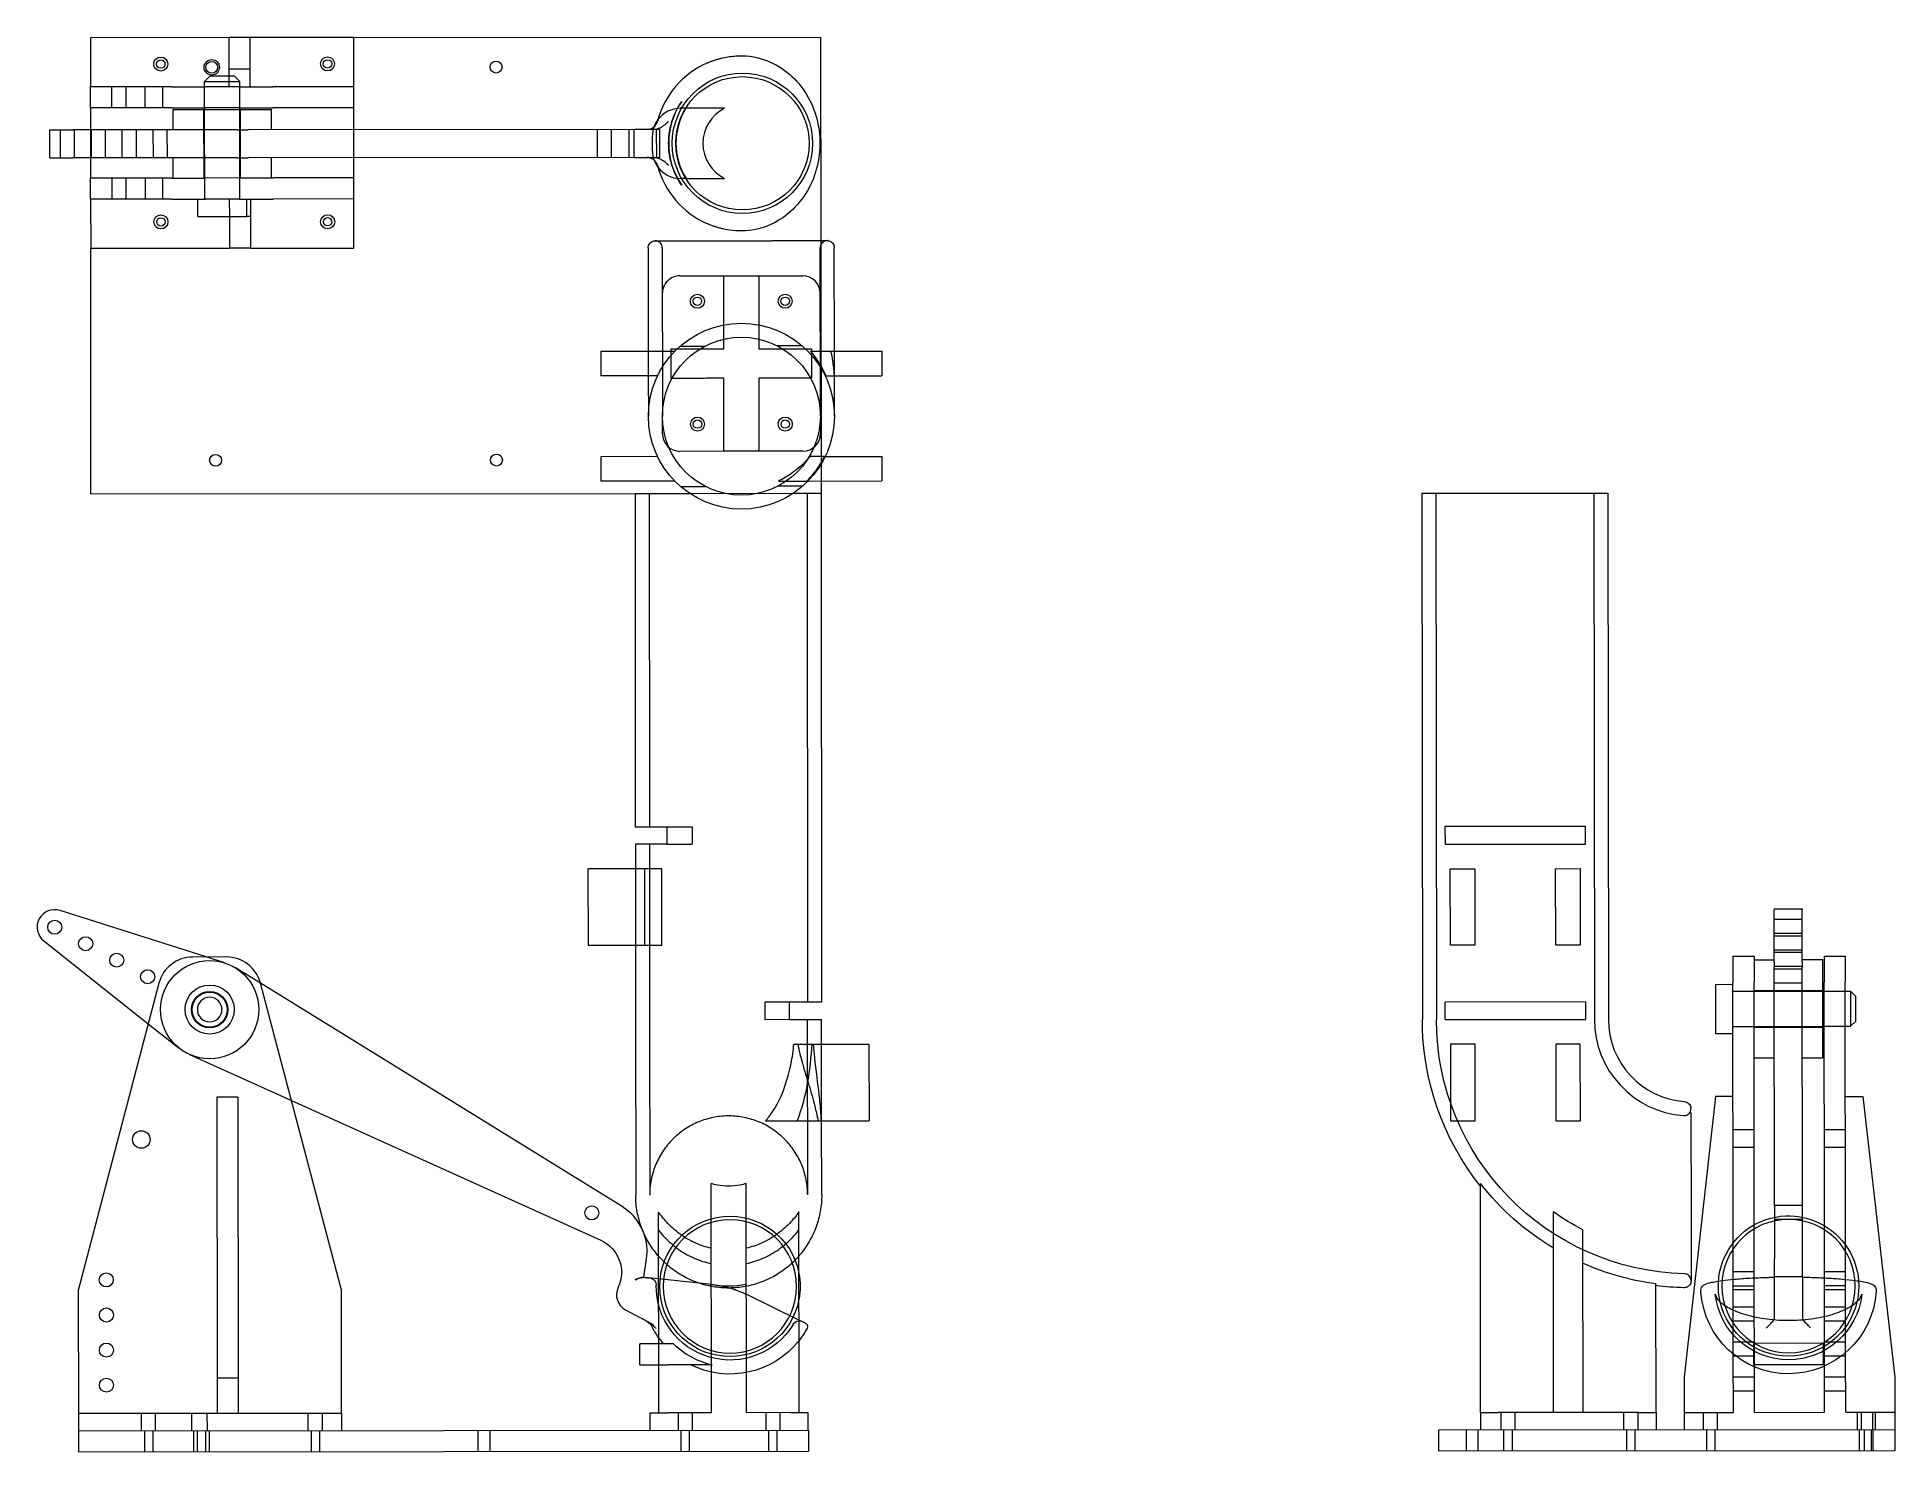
# Model space of a CAD drawing. Header units: millimetres. Extents: x -284.4 to -257.9, y -11.2 to 8.9.
import ezdxf

# ---------------------------------------------------------------- set-up
doc = ezdxf.new("R2010")
doc.units = ezdxf.units.MM

msp = doc.modelspace()

# ---------------------------------------------------------------- linework, layer by layer
at = {"color": 0, "linetype": 'Continuous', "lineweight": 0}
for p, q in [((-281.632, 8.929, 107.51), (-283.607, 8.927, 107.51)), ((-283.607, 8.927, 107.51), (-283.606, 8.227, 107.51)), ((-281.332, 8.929, 107.51), (-281.632, 8.929, 107.51)), ((-281.631, 8.479, 107.51), (-281.632, 8.929, 107.51)), ((-279.857, 8.93, 107.51), (-281.332, 8.929, 107.51)), ((-281.331, 8.479, 107.51), (-281.332, 8.929, 107.51)), ((-279.857, 8.93, 107.51), (-273.207, 8.936, 107.51)), ((-279.856, 8.23, 107.51), (-279.857, 8.93, 107.51)), ((-273.207, 8.936, 107.51), (-273.204, 6.036, 107.51)), ((-281.331, 8.479, 107.51), (-281.631, 8.479, 107.51)), ((-281.631, 8.379, 107.51), (-281.631, 8.479, 107.51)), ((-281.331, 8.229, 107.51), (-281.331, 8.479, 107.51)), ((-282.454, 8.228, 107.51), (-283.606, 8.227, 107.51)), ((-283.606, 7.927, 107.51), (-283.606, 8.227, 107.51)), ((-283.306, 8.227, 107.51), (-283.306, 7.927, 107.51)), ((-283.106, 8.228, 107.51), (-283.106, 7.928, 107.51)), ((-282.831, 8.228, 107.51), (-282.831, 7.928, 107.51)), ((-282.581, 8.228, 107.51), (-282.581, 7.928, 107.51)), ((-282.454, 8.228, 107.51), (-281.97, 8.229, 107.51)), ((-281.906, 8.379, 107.51), (-281.981, 8.304, 107.51)), ((-281.981, 8.304, 107.51), (-281.512, 8.304, 107.51)), ((-281.981, 8.229, 107.51), (-281.981, 8.304, 107.51)), ((-281.981, 7.929, 107.51), (-281.981, 8.229, 107.51)), ((-281.981, 7.929, 107.51), (-281.981, 8.229, 107.51)), ((-281.491, 8.229, 107.51), (-281.97, 8.229, 107.51)), ((-281.578, 8.379, 107.51), (-281.906, 8.379, 107.51)), ((-281.631, 8.229, 107.51), (-281.631, 8.379, 107.51)), ((-281.556, 8.379, 107.51), (-281.578, 8.379, 107.51)), ((-281.556, 8.379, 107.51), (-281.481, 8.304, 107.51)), ((-281.512, 8.304, 107.51), (-281.481, 8.304, 107.51)), ((-281.491, 8.229, 107.51), (-281.008, 8.229, 107.51)), ((-281.481, 8.229, 107.51), (-281.481, 8.304, 107.51)), ((-281.481, 7.929, 107.51), (-281.481, 8.229, 107.51)), ((-281.481, 7.929, 107.51), (-281.481, 8.229, 107.51)), ((-279.856, 8.23, 107.51), (-281.008, 8.229, 107.51)), ((-279.856, 7.93, 107.51), (-279.856, 8.23, 107.51)), ((-282.454, 7.928, 107.51), (-283.606, 7.927, 107.51)), ((-283.606, 7.927, 107.51), (-283.605, 7.615, 107.51)), ((-282.454, 7.928, 107.51), (-281.97, 7.929, 107.51)), ((-282.431, 7.903, 107.51), (-281.031, 7.904, 107.51)), ((-282.43, 7.616, 107.51), (-282.431, 7.903, 107.51)), ((-281.99, 6.928, 107.51), (-281.991, 7.903, 107.51)), ((-281.981, 7.903, 107.51), (-281.981, 7.929, 107.51)), ((-281.98, 6.629, 107.51), (-281.981, 7.903, 107.51)), ((-281.491, 7.929, 107.51), (-281.97, 7.929, 107.51)), ((-281.491, 7.929, 107.51), (-281.008, 7.929, 107.51)), ((-281.481, 7.904, 107.51), (-281.481, 7.929, 107.51)), ((-281.48, 6.629, 107.51), (-281.481, 7.904, 107.51)), ((-281.47, 6.929, 107.51), (-281.471, 7.904, 107.51)), ((-281.03, 7.617, 107.51), (-281.031, 7.904, 107.51)), ((-279.856, 7.93, 107.51), (-281.008, 7.929, 107.51)), ((-279.855, 7.618, 107.51), (-279.856, 7.93, 107.51)), ((-275.126, 7.922, 107.51), (-275.206, 7.922, 107.51)), ((-274.579, 7.922, 107.51), (-275.126, 7.922, 107.51)), ((-284.186, 7.614, 107.51), (-283.86, 7.614, 107.51)), ((-284.186, 7.214, 107.51), (-284.186, 7.614, 107.51)), ((-284.036, 7.214, 107.51), (-284.036, 7.614, 107.51)), ((-281.518, 7.616, 107.51), (-283.86, 7.614, 107.51)), ((-283.836, 7.214, 107.51), (-283.836, 7.614, 107.51)), ((-283.605, 7.615, 107.51), (-283.605, 7.215, 107.51)), ((-283.595, 7.215, 107.51), (-283.595, 7.615, 107.51)), ((-283.395, 7.215, 107.51), (-283.395, 7.615, 107.51)), ((-283.154, 7.215, 107.51), (-283.154, 7.615, 107.51)), ((-282.954, 7.215, 107.51), (-282.954, 7.615, 107.51)), ((-282.712, 7.215, 107.51), (-282.713, 7.615, 107.51)), ((-282.512, 7.216, 107.51), (-282.513, 7.616, 107.51)), ((-281.518, 7.616, 107.51), (-281.362, 7.617, 107.51)), ((-275.858, 7.621, 107.51), (-281.362, 7.617, 107.51)), ((-279.855, 7.218, 107.51), (-279.855, 7.618, 107.51)), ((-276.389, 7.621, 107.51), (-276.389, 7.221, 107.51)), ((-276.189, 7.621, 107.51), (-276.189, 7.221, 107.51)), ((-275.939, 7.621, 107.51), (-275.939, 7.221, 107.51)), ((-275.868, 7.621, 107.51), (-275.867, 7.221, 107.51)), ((-275.502, 7.622, 107.51), (-275.858, 7.621, 107.51)), ((-275.605, 7.522, 107.51), (-275.605, 7.322, 107.51)), ((-275.548, 7.614, 107.51), (-275.547, 7.23, 107.51)), ((-275.502, 7.622, 107.51), (-275.502, 7.222, 107.51)), ((-284.186, 7.214, 107.51), (-283.86, 7.214, 107.51)), ((-281.517, 7.216, 107.51), (-283.86, 7.214, 107.51)), ((-283.605, 7.215, 107.51), (-283.605, 6.927, 107.51)), ((-282.43, 6.928, 107.51), (-282.43, 7.216, 107.51)), ((-281.517, 7.216, 107.51), (-281.362, 7.217, 107.51)), ((-275.857, 7.221, 107.51), (-281.362, 7.217, 107.51)), ((-281.03, 6.929, 107.51), (-281.03, 7.217, 107.51)), ((-279.855, 6.93, 107.51), (-279.855, 7.218, 107.51)), ((-275.857, 7.221, 107.51), (-275.502, 7.222, 107.51)), ((-282.453, 6.928, 107.51), (-283.605, 6.927, 107.51)), ((-283.605, 6.627, 107.51), (-283.605, 6.927, 107.51)), ((-283.305, 6.927, 107.51), (-283.305, 6.627, 107.51)), ((-283.105, 6.928, 107.51), (-283.105, 6.628, 107.51)), ((-282.83, 6.928, 107.51), (-282.83, 6.628, 107.51)), ((-282.58, 6.928, 107.51), (-282.58, 6.628, 107.51)), ((-282.453, 6.928, 107.51), (-281.969, 6.928, 107.51)), ((-281.98, 6.629, 107.51), (-281.98, 6.928, 107.51)), ((-281.49, 6.929, 107.51), (-281.969, 6.928, 107.51)), ((-281.49, 6.929, 107.51), (-281.007, 6.929, 107.51)), ((-281.48, 6.629, 107.51), (-281.48, 6.929, 107.51)), ((-279.855, 6.93, 107.51), (-281.007, 6.929, 107.51)), ((-279.855, 6.63, 107.51), (-279.855, 6.93, 107.51)), ((-275.125, 6.922, 107.51), (-275.205, 6.922, 107.51)), ((-275.125, 6.922, 107.51), (-274.578, 6.922, 107.51)), ((-282.453, 6.628, 107.51), (-283.605, 6.627, 107.51)), ((-283.605, 6.627, 107.51), (-283.604, 5.927, 107.51)), ((-282.453, 6.628, 107.51), (-281.969, 6.629, 107.51)), ((-282.079, 6.378, 107.51), (-282.08, 6.628, 107.51)), ((-281.49, 6.629, 107.51), (-281.969, 6.629, 107.51)), ((-281.63, 6.629, 107.51), (-281.629, 6.379, 107.51)), ((-281.49, 6.629, 107.51), (-281.006, 6.629, 107.51)), ((-281.379, 6.379, 107.51), (-281.38, 6.629, 107.51)), ((-281.33, 6.629, 107.51), (-281.329, 6.379, 107.51)), ((-279.855, 6.63, 107.51), (-281.006, 6.629, 107.51)), ((-279.854, 5.93, 107.51), (-279.855, 6.63, 107.51)), ((-282.079, 6.378, 107.51), (-281.423, 6.379, 107.51)), ((-281.629, 6.379, 107.51), (-281.629, 5.929, 107.51)), ((-281.423, 6.379, 107.51), (-281.379, 6.379, 107.51)), ((-281.329, 6.379, 107.51), (-281.379, 6.379, 107.51)), ((-281.329, 6.379, 107.51), (-281.329, 5.929, 107.51)), ((-283.604, 5.927, 107.51), (-281.629, 5.929, 107.51)), ((-283.601, 2.427, 107.51), (-283.604, 5.927, 107.51)), ((-281.329, 5.929, 107.51), (-281.629, 5.929, 107.51)), ((-281.329, 5.929, 107.51), (-279.854, 5.93, 107.51)), ((-275.663, 5.934, 107.51), (-275.662, 4.459, 107.51)), ((-275.463, 5.934, 107.51), (-275.461, 3.534, 107.51)), ((-273.211, 3.536, 107.51), (-273.213, 5.936, 107.51)), ((-273.204, 6.036, 107.51), (-273.204, 5.939, 107.51)), ((-273.204, 5.939, 107.51), (-273.204, 5.939, 107.51)), ((-273.204, 5.939, 107.51), (-273.201, 2.611, 107.51)), ((-273.012, 4.461, 107.51), (-273.013, 5.936, 107.51)), ((-275.213, 5.534, 107.51), (-274.588, 5.535, 107.51)), ((-274.587, 4.495, 107.51), (-274.588, 5.535, 107.51)), ((-274.588, 5.535, 107.51), (-274.088, 5.535, 107.51)), ((-274.088, 5.535, 107.51), (-273.463, 5.536, 107.51)), ((-274.088, 5.535, 107.51), (-274.087, 4.496, 107.51)), ((-275.206, 4.534, 107.51), (-274.853, 4.535, 107.51)), ((-273.468, 4.536, 107.51), (-273.822, 4.536, 107.51)), ((-275.286, 4.459, 107.51), (-276.337, 4.458, 107.51)), ((-276.337, 4.458, 107.51), (-276.337, 4.108, 107.51)), ((-275.662, 4.459, 107.51), (-275.662, 4.109, 107.51)), ((-275.337, 4.074, 107.51), (-275.337, 4.495, 107.51)), ((-273.352, 4.461, 107.51), (-272.337, 4.462, 107.51)), ((-273.337, 4.496, 107.51), (-273.337, 4.076, 107.51)), ((-273.012, 4.111, 107.51), (-273.012, 4.461, 107.51)), ((-272.337, 4.462, 107.51), (-272.337, 4.112, 107.51)), ((-275.531, 4.109, 107.51), (-276.337, 4.108, 107.51)), ((-275.662, 4.109, 107.51), (-275.661, 3.534, 107.51)), ((-274.586, 3.035, 107.51), (-274.587, 4.075, 107.51)), ((-274.087, 4.075, 107.51), (-274.086, 3.035, 107.51)), ((-273.128, 4.111, 107.51), (-272.337, 4.112, 107.51)), ((-273.011, 3.536, 107.51), (-273.012, 4.111, 107.51)), ((-275.461, 3.284, 107.51), (-275.461, 3.534, 107.51)), ((-273.211, 3.536, 107.51), (-273.211, 3.286, 107.51)), ((-275.53, 2.959, 107.51), (-276.336, 2.958, 107.51)), ((-276.336, 2.958, 107.51), (-276.336, 2.608, 107.51)), ((-274.586, 3.035, 107.51), (-275.211, 3.034, 107.51)), ((-273.461, 3.036, 107.51), (-274.086, 3.035, 107.51)), ((-273.152, 2.961, 107.51), (-273.142, 2.961, 107.51)), ((-273.142, 2.961, 107.51), (-272.336, 2.962, 107.51)), ((-272.336, 2.962, 107.51), (-272.336, 2.612, 107.51)), ((-283.601, 2.427, 107.51), (-275.074, 2.435, 107.51)), ((-275.284, 2.609, 107.51), (-276.336, 2.608, 107.51)), ((-275.205, 2.534, 107.51), (-274.851, 2.535, 107.51)), ((-275.074, 2.435, 107.51), (-273.597, 2.436, 107.51)), ((-273.466, 2.536, 107.51), (-273.82, 2.536, 107.51)), ((-273.597, 2.436, 107.51), (-273.201, 2.436, 107.51)), ((-273.405, 2.611, 107.51), (-273.387, 2.611, 107.51)), ((-273.387, 2.611, 107.51), (-272.336, 2.612, 107.51)), ((-273.201, 2.611, 107.51), (-273.201, 2.436, 107.51))]:
    msp.add_line(p, q, dxfattribs=at)
at = {"color": 0, "linetype": 'Continuous', "lineweight": 0, "extrusion": (-0.000872665, 1, -2.22045e-16)}
for p, q in [((-275.851, 2.434), (-273.201, 2.436)), ((-275.851, 2.434), (-275.847, -2.316)), ((-275.651, 2.434), (-275.647, -2.316)), ((-273.401, 2.436), (-273.395, -4.814)), ((-273.201, 2.436), (-273.195, -4.814)), ((-264.644, 2.436), (-261.994, 2.438)), ((-264.644, 2.436), (-264.637, -5.064)), ((-264.444, 2.436), (-264.437, -5.064)), ((-262.194, 2.438), (-262.187, -5.062)), ((-261.994, 2.438), (-261.987, -5.062)), ((-275.847, -2.316), (-275.391, -2.316)), ((-275.391, -2.316), (-275.037, -2.315)), ((-275.391, -2.566), (-275.391, -2.316)), ((-275.037, -2.315), (-275.037, -2.565)), ((-262.315, -2.312), (-264.315, -2.314)), ((-264.315, -2.314), (-264.314, -2.564)), ((-262.314, -2.562), (-262.315, -2.312)), ((-275.391, -2.566), (-275.846, -2.566)), ((-275.846, -2.566), (-275.846, -2.916)), ((-275.646, -2.566), (-275.644, -5.066)), ((-275.391, -2.566), (-275.037, -2.565)), ((-264.314, -2.564), (-262.314, -2.562)), ((-275.47, -2.916), (-276.521, -2.917)), ((-276.521, -2.917), (-276.52, -4.008)), ((-275.846, -2.916), (-275.845, -4.008)), ((-275.715, -2.916), (-275.714, -4.008)), ((-275.469, -4.007), (-275.47, -2.916)), ((-264.239, -2.914), (-263.889, -2.914)), ((-264.238, -4.005), (-264.239, -2.914)), ((-263.889, -2.914), (-263.888, -4.005)), ((-262.739, -2.913), (-262.389, -2.912)), ((-262.738, -4.004), (-262.739, -2.913)), ((-262.389, -2.912), (-262.388, -4.004)), ((-281.958, -4.171), (-284.041, -3.509)), ((-259.626, -3.484), (-259.226, -3.483)), ((-259.626, -3.484), (-259.626, -3.495)), ((-259.626, -4.243), (-259.626, -3.495)), ((-259.626, -3.634), (-259.226, -3.633)), ((-259.226, -3.483), (-259.226, -3.495)), ((-259.226, -4.243), (-259.226, -3.495)), ((-284.272, -3.943), (-282.785, -5.122)), ((-259.626, -3.834), (-259.226, -3.833)), ((-259.626, -3.869), (-259.226, -3.868)), ((-281.671, -4.171), (-282.15, -4.172)), ((-281.698, -4.254), (-281.958, -4.171)), ((-275.469, -4.007), (-276.52, -4.008)), ((-275.845, -4.008), (-275.844, -5.066)), ((-263.888, -4.005), (-264.238, -4.005)), ((-262.388, -4.004), (-262.738, -4.004)), ((-260.213, -4.16), (-260.213, -4.533)), ((-260.213, -4.16), (-259.913, -4.16)), ((-259.913, -4.16), (-259.913, -4.533)), ((-259.913, -4.21), (-259.626, -4.21)), ((-259.626, -4.069), (-259.226, -4.068)), ((-259.626, -4.104), (-259.226, -4.104)), ((-259.226, -4.209), (-258.938, -4.209)), ((-258.938, -4.209), (-258.937, -5.239)), ((-258.913, -4.159), (-258.913, -4.532)), ((-258.913, -4.159), (-258.613, -4.159)), ((-258.613, -4.159), (-258.613, -4.532)), ((-281.187, -4.545), (-281.542, -4.326)), ((-259.626, -4.243), (-259.625, -4.315)), ((-259.625, -4.304), (-259.225, -4.304)), ((-259.622, -7.722), (-259.625, -4.315)), ((-259.625, -4.339), (-259.225, -4.339)), ((-259.226, -4.243), (-259.225, -4.314)), ((-259.222, -7.722), (-259.225, -4.314)), ((-282.633, -4.545), (-283.781, -8.923)), ((-280.031, -8.92), (-281.187, -4.544)), ((-276.035, -7.729), (-281.187, -4.545)), ((-260.463, -4.561), (-260.213, -4.56)), ((-260.463, -4.561), (-260.463, -4.742)), ((-260.463, -4.742), (-260.462, -5.261)), ((-260.21, -8.244), (-260.213, -4.533)), ((-260.213, -4.66), (-258.938, -4.659)), ((-260.213, -4.66), (-259.913, -4.66)), ((-259.91, -7.987), (-259.913, -4.533)), ((-259.913, -4.65), (-258.938, -4.649)), ((-259.625, -4.539), (-259.225, -4.539)), ((-258.938, -4.659), (-258.913, -4.659)), ((-258.91, -8.001), (-258.913, -4.532)), ((-258.913, -4.659), (-258.613, -4.659)), ((-258.913, -4.659), (-258.613, -4.659)), ((-258.61, -8.276), (-258.613, -4.532)), ((-258.613, -4.659), (-258.538, -4.659)), ((-258.538, -4.659), (-258.538, -4.788)), ((-258.463, -4.734), (-258.538, -4.659)), ((-258.463, -4.824), (-258.463, -4.734)), ((-273.65, -4.814), (-274.004, -4.815)), ((-274.004, -4.815), (-274.004, -5.065)), ((-273.195, -4.814), (-273.65, -4.814)), ((-273.65, -5.064), (-273.65, -4.814)), ((-262.313, -4.812), (-264.313, -4.814)), ((-264.312, -5.064), (-264.313, -4.814)), ((-262.313, -4.812), (-262.312, -5.062)), ((-258.538, -4.788), (-258.537, -5.159)), ((-258.462, -5.084), (-258.463, -4.824)), ((-282.785, -5.122), (-282.345, -5.47)), ((-275.844, -5.066), (-275.842, -7.564)), ((-275.644, -5.066), (-275.642, -7.564)), ((-273.65, -5.064), (-274.004, -5.065)), ((-273.65, -5.064), (-273.194, -5.064)), ((-273.392, -7.562), (-273.394, -5.064)), ((-273.194, -5.414), (-273.194, -5.064)), ((-264.312, -5.064), (-262.312, -5.062)), ((-260.462, -5.261), (-260.212, -5.26)), ((-260.212, -5.16), (-258.937, -5.159)), ((-260.212, -5.16), (-259.912, -5.16)), ((-259.912, -5.17), (-258.937, -5.169)), ((-258.937, -5.159), (-258.912, -5.159)), ((-258.937, -5.239), (-258.937, -5.609)), ((-258.912, -5.159), (-258.612, -5.159)), ((-258.912, -5.159), (-258.612, -5.159)), ((-258.612, -5.159), (-258.537, -5.159)), ((-258.462, -5.084), (-258.537, -5.159)), ((-273.588, -5.414), (-272.519, -5.413)), ((-273.193, -6.505), (-273.194, -5.414)), ((-272.519, -5.413), (-272.518, -6.505)), ((-264.237, -5.414), (-264.236, -6.505)), ((-263.887, -5.414), (-264.237, -5.414)), ((-263.886, -6.505), (-263.887, -5.414)), ((-262.387, -5.412), (-262.737, -5.413)), ((-262.737, -5.413), (-262.736, -6.504)), ((-262.386, -6.504), (-262.387, -5.412)), ((-282.198, -5.559), (-280.745, -6.216)), ((-259.912, -5.61), (-259.624, -5.61)), ((-259.224, -5.609), (-258.937, -5.609)), ((-281.509, -6.171), (-281.809, -6.171)), ((-281.809, -6.171), (-281.805, -10.171)), ((-281.509, -6.171), (-281.505, -10.171)), ((-280.745, -6.216), (-276.338, -8.208)), ((-260.461, -6.161), (-260.908, -10.161)), ((-260.211, -6.16), (-260.461, -6.161)), ((-258.611, -6.159), (-258.361, -6.159)), ((-258.361, -6.159), (-257.908, -10.158)), ((-273.992, -6.506), (-272.518, -6.505)), ((-273.192, -7.562), (-273.193, -6.505)), ((-264.236, -6.505), (-263.886, -6.505)), ((-262.736, -6.504), (-262.386, -6.504)), ((-259.911, -6.635), (-260.211, -6.635)), ((-258.611, -6.634), (-258.911, -6.634)), ((-259.911, -6.885), (-260.211, -6.885)), ((-258.611, -6.884), (-258.911, -6.884)), ((-274.764, -10.665), (-274.767, -7.4)), ((-274.264, -10.665), (-274.267, -7.399)), ((-263.807, -10.663), (-263.81, -7.398)), ((-275.514, -10.666), (-275.517, -7.806)), ((-273.514, -10.664), (-273.517, -7.804)), ((-262.768, -10.663), (-262.77, -7.803)), ((-259.222, -7.711), (-259.622, -7.711)), ((-259.622, -7.722), (-259.622, -7.88)), ((-259.622, -7.88), (-259.622, -8.466)), ((-259.222, -7.911), (-259.622, -7.911)), ((-259.222, -7.88), (-259.222, -7.722)), ((-259.222, -8.466), (-259.222, -7.88)), ((-262.347, -10.662), (-262.349, -8.059)), ((-259.909, -8.91), (-259.91, -7.987)), ((-258.909, -8.909), (-258.91, -8.001)), ((-260.209, -8.91), (-260.21, -8.244)), ((-259.622, -8.73), (-259.622, -8.466)), ((-259.222, -8.73), (-259.222, -8.466)), ((-258.609, -8.909), (-258.61, -8.276)), ((-275.724, -8.736), (-275.686, -8.472)), ((-259.909, -8.66), (-260.209, -8.66)), ((-259.23, -8.729), (-259.614, -8.73)), ((-258.609, -8.659), (-258.909, -8.659)), ((-283.781, -8.923), (-283.78, -10.673)), ((-280.03, -10.67), (-280.031, -8.92)), ((-275.516, -8.758), (-275.653, -8.743)), ((-274.762, -8.837), (-275.516, -8.758)), ((-273.516, -9.345), (-274.261, -8.981)), ((-261.307, -10.661), (-261.309, -8.829)), ((-259.909, -8.86), (-260.209, -8.86)), ((-260.209, -8.91), (-259.909, -8.91)), ((-260.208, -9.831), (-260.209, -8.91)), ((-259.908, -10.011), (-259.909, -8.91)), ((-259.621, -9.306), (-259.622, -8.766)), ((-259.622, -8.766), (-259.622, -8.766)), ((-259.222, -8.766), (-259.221, -9.306)), ((-259.222, -8.766), (-259.222, -8.766)), ((-258.609, -8.859), (-258.909, -8.859)), ((-258.909, -8.909), (-258.609, -8.909)), ((-258.908, -9.999), (-258.909, -8.909)), ((-258.608, -9.809), (-258.609, -8.909)), ((-275.778, -9.312), (-275.983, -9.204)), ((-259.909, -9.16), (-260.209, -9.16)), ((-258.609, -9.159), (-258.909, -9.159)), ((-273.421, -9.391), (-273.516, -9.345)), ((-259.909, -9.36), (-260.209, -9.36)), ((-258.609, -9.359), (-258.909, -9.359)), ((-275.515, -9.683), (-275.781, -9.683)), ((-275.781, -9.983), (-275.781, -9.683)), ((-275.381, -9.682), (-275.515, -9.683)), ((-275.301, -9.682), (-275.381, -9.682)), ((-259.908, -9.66), (-260.208, -9.66)), ((-258.921, -9.676), (-259.921, -9.677)), ((-259.921, -9.677), (-259.921, -9.977)), ((-258.921, -9.976), (-258.921, -9.676)), ((-258.608, -9.659), (-258.908, -9.659)), ((-275.781, -9.983), (-275.515, -9.983)), ((-275.515, -9.983), (-275.381, -9.982)), ((-274.754, -9.982), (-275.381, -9.982)), ((-260.207, -10.66), (-260.208, -9.831)), ((-259.908, -9.86), (-260.208, -9.86)), ((-259.921, -9.977), (-258.921, -9.976)), ((-259.907, -10.66), (-259.908, -10.011)), ((-258.608, -9.859), (-258.908, -9.859)), ((-258.907, -10.659), (-258.908, -9.999)), ((-258.607, -10.659), (-258.608, -9.809)), ((-281.505, -10.171), (-281.805, -10.171)), ((-281.805, -10.171), (-281.805, -10.671)), ((-281.505, -10.171), (-281.505, -10.671)), ((-260.908, -10.161), (-260.907, -10.661)), ((-259.908, -10.16), (-260.208, -10.16)), ((-258.608, -10.159), (-258.908, -10.159)), ((-257.908, -10.158), (-257.907, -10.658)), ((-259.908, -10.36), (-260.208, -10.36)), ((-258.608, -10.359), (-258.908, -10.359)), ((-283.78, -10.673), (-281.805, -10.671)), ((-283.78, -10.673), (-283.78, -10.923)), ((-282.88, -10.922), (-282.88, -10.672)), ((-282.68, -10.922), (-282.68, -10.672)), ((-282.163, -10.922), (-282.164, -10.672)), ((-281.943, -10.921), (-281.944, -10.671)), ((-281.805, -10.671), (-281.505, -10.671)), ((-281.505, -10.671), (-280.03, -10.67)), ((-280.505, -10.92), (-280.505, -10.67)), ((-280.305, -10.92), (-280.305, -10.67)), ((-280.03, -10.67), (-280.03, -10.92)), ((-275.639, -10.666), (-275.639, -10.916)), ((-275.639, -10.666), (-275.389, -10.666)), ((-274.764, -10.665), (-275.389, -10.666)), ((-275.239, -10.666), (-275.239, -10.916)), ((-275.039, -10.665), (-275.039, -10.915)), ((-273.639, -10.664), (-274.264, -10.665)), ((-273.989, -10.665), (-273.989, -10.915)), ((-273.789, -10.664), (-273.789, -10.914)), ((-273.639, -10.664), (-273.389, -10.664)), ((-273.389, -10.664), (-273.389, -10.914)), ((-263.807, -10.663), (-263.807, -10.913)), ((-263.807, -10.663), (-263.557, -10.663)), ((-261.557, -10.662), (-263.557, -10.663)), ((-263.52, -10.663), (-263.52, -10.913)), ((-263.32, -10.663), (-263.32, -10.913)), ((-261.77, -10.662), (-261.77, -10.912)), ((-261.57, -10.662), (-261.57, -10.912)), ((-261.557, -10.662), (-261.307, -10.661)), ((-261.307, -10.661), (-261.307, -10.911)), ((-260.907, -10.661), (-260.207, -10.66)), ((-260.907, -10.661), (-260.907, -10.911)), ((-260.632, -10.911), (-260.632, -10.661)), ((-260.432, -10.911), (-260.432, -10.661)), ((-259.907, -10.66), (-258.907, -10.659)), ((-258.607, -10.659), (-257.907, -10.658)), ((-258.44, -10.909), (-258.44, -10.659)), ((-258.382, -10.909), (-258.382, -10.659)), ((-258.22, -10.909), (-258.22, -10.659)), ((-258.182, -10.909), (-258.182, -10.659)), ((-257.907, -10.658), (-257.907, -10.908)), ((-283.78, -10.923), (-273.38, -10.914)), ((-283.78, -10.923), (-283.779, -11.223)), ((-282.84, -10.922), (-282.839, -11.222)), ((-282.72, -10.922), (-282.719, -11.222)), ((-282.138, -10.922), (-282.138, -11.222)), ((-282.088, -10.922), (-282.088, -11.222)), ((-281.968, -10.921), (-281.968, -11.221)), ((-281.918, -10.921), (-281.918, -11.221)), ((-280.465, -10.92), (-280.464, -11.22)), ((-280.345, -10.92), (-280.344, -11.22)), ((-278.088, -10.918), (-278.088, -11.218)), ((-277.918, -10.918), (-277.918, -11.218)), ((-275.199, -10.916), (-275.199, -11.216)), ((-275.079, -10.915), (-275.079, -11.215)), ((-273.949, -10.914), (-273.949, -11.214)), ((-273.829, -10.914), (-273.829, -11.214)), ((-273.38, -10.914), (-273.379, -11.214)), ((-257.907, -10.908), (-264.407, -10.914)), ((-264.407, -10.914), (-264.407, -11.214)), ((-264.015, -10.914), (-264.015, -11.214)), ((-263.845, -10.914), (-263.845, -11.214)), ((-263.48, -10.913), (-263.479, -11.213)), ((-263.36, -10.913), (-263.359, -11.213)), ((-261.73, -10.912), (-261.729, -11.212)), ((-261.61, -10.912), (-261.609, -11.212)), ((-260.592, -10.911), (-260.592, -11.211)), ((-260.472, -10.911), (-260.472, -11.211)), ((-258.415, -10.909), (-258.415, -11.209)), ((-258.342, -10.909), (-258.342, -11.209)), ((-258.245, -10.909), (-258.245, -11.209)), ((-258.222, -10.909), (-258.222, -11.209)), ((-257.907, -10.908), (-257.907, -11.208)), ((-283.779, -11.223), (-273.379, -11.214)), ((-257.907, -11.208), (-264.407, -11.214))]:
    msp.add_line(p, q, dxfattribs=at)
at = {"color": 0, "linetype": 'Continuous', "lineweight": 0}
for centre, radius in [((-282.606, 8.553, 107.51), 0.1), ((-282.606, 8.553, 107.51), 0.06), ((-281.88, 8.506, 107.51), 0.11), ((-281.88, 8.506, 107.51), 0.085), ((-280.231, 8.555, 107.51), 0.1), ((-280.231, 8.555, 107.51), 0.06), ((-277.83, 8.509, 107.51), 0.085), ((-274.322, 7.423, 107.51), 1), ((-274.322, 7.423, 107.51), 0.95), ((-282.604, 6.303, 107.51), 0.1), ((-282.604, 6.303, 107.51), 0.06), ((-280.229, 6.305, 107.51), 0.1), ((-280.229, 6.305, 107.51), 0.06), ((-274.963, 5.172, 107.51), 0.1), ((-274.963, 5.172, 107.51), 0.06), ((-273.713, 5.173, 107.51), 0.1), ((-273.713, 5.173, 107.51), 0.06), ((-274.336, 3.535, 107.51), 1.325), ((-274.336, 3.535, 107.51), 1.125), ((-274.961, 3.422, 107.51), 0.1), ((-274.961, 3.422, 107.51), 0.06), ((-273.711, 3.423, 107.51), 0.1), ((-273.711, 3.423, 107.51), 0.06), ((-281.825, 2.906, 107.51), 0.085), ((-277.825, 2.909, 107.51), 0.085), ((-284.117, -3.747), 0.1), ((-283.676, -3.982), 0.1), ((-283.234, -4.217), 0.1), ((-281.91, -4.921), 0.7), ((-282.793, -4.452), 0.1), ((-281.91, -4.921), 0.35), ((-281.91, -4.921), 0.26), ((-281.91, -4.921), 0.25), ((-281.91, -4.921), 0.25), ((-282.883, -6.772), 0.125), ((-276.466, -7.818), 0.1), ((-283.382, -8.773), 0.1), ((-283.381, -9.273), 0.1), ((-283.381, -9.773), 0.1), ((-283.38, -10.273), 0.1)]:
    msp.add_circle(centre, radius, dxfattribs=at)
at = {"color": 0, "linetype": 'Continuous', "lineweight": 0, "extrusion": (1.9377e-19, -2.22045e-16, -1)}
for centre, radius in [((281.91, -4.921), 0.175), ((274.499, -8.865), 0.95), ((259.421, -8.86), 0.95)]:
    msp.add_circle(centre, radius, dxfattribs=at)
at = {"color": 0, "linetype": 'Continuous', "lineweight": 0}
for centre, radius, start, end in [((-274.322, 7.423, 107.51), 1.25, 113.2651, 165.5725), ((-274.322, 7.423, 107.51), 1.05, 145.4004, 214.6996), ((-275.678, 7.772, 107.51), 0.15, 270.05, 345.5725), ((-275.205, 7.522, 107.51), 0.4, 143.2316, 160.3308), ((-275.205, 7.522, 107.51), 0.4, 90.05, 143.2316), ((-274.322, 7.423, 107.51), 0.946, 148.1538, 211.9462), ((-274.322, 7.423, 107.51), 0.562, 117.1422, 242.9578), ((-275.205, 7.522, 107.51), 0.4, 165.5725, 180.05), ((-275.205, 7.522, 107.51), 0.4, 160.7952, 165.5718), ((-275.205, 7.522, 107.51), 0.4, 160.3308, 160.7952), ((-275.678, 7.072, 107.51), 0.15, 14.5275, 90.05), ((-275.205, 7.322, 107.51), 0.4, 180.05, 194.5275), ((-275.205, 7.322, 107.51), 0.4, 194.5282, 199.3048), ((-275.205, 7.322, 107.51), 0.4, 199.3048, 199.7692), ((-275.205, 7.322, 107.51), 0.4, 199.7692, 216.8684), ((-274.322, 7.423, 107.51), 1.25, 194.5275, 246.8349), ((-275.205, 7.322, 107.51), 0.4, 216.8684, 270.05), ((-275.213, 5.284, 107.51), 0.25, 90.05, 180.05), ((-273.463, 5.286, 107.51), 0.25, 0.05, 90.05), ((-275.211, 3.284, 107.51), 0.25, 180.05, 270.05), ((-273.461, 3.286, 107.51), 0.25, 270.05, 0.05), ((-284.117, -3.747), 0.25, 72.352, 231.6125), ((-282.15, -4.672), 0.5, 90.05, 165.3064), ((-281.671, -4.671), 0.5, 14.7936, 90.05), ((-260.812, -5.061), 1.375, 180.05, 265.5517), ((-260.812, -5.061), 1.175, 180.05, 265.5524), ((-276.429, -8.367), 0.75, 25.399, 58.2896), ((-276.429, -8.367), 0.75, 20.1787, 25.3875), ((-276.429, -8.367), 0.75, 351.8915, 20.1787), ((-275.865, -8.983), 0.25, 154.8333, 241.9823), ((-274.499, -8.865), 1.146, 225.5211, 257.1494)]:
    msp.add_arc(centre, radius, start, end, dxfattribs=at)
at = {"color": 0, "linetype": 'Continuous', "lineweight": 0, "extrusion": (1.9377e-19, -2.22045e-16, -1)}
for centre, radius, start, end in [((260.812, -5.061), 3.825, 321.6073, 359.95), ((260.812, -5.061), 3.625, 271.4883, 359.95), ((260.812, -5.061), 3.801, 300.9934, 322.0631), ((274.499, -8.865), 1, 190.6036, 169.2964), ((260.812, -5.061), 3.369, 297.144, 305.5271), ((259.421, -8.86), 1, 346.9188, 179.95), ((276.544, -8.664), 0.5, 114.325, 205.1667), ((274.499, -8.865), 1, 169.2964, 179.95), ((260.812, -5.061), 3.801, 277.5084, 293.8458), ((275.649, -8.844), 0.1, 96.0177, 181.0292), ((274.499, -8.865), 1.05, 211.0063, 1.0292), ((274.499, -8.865), 1, 179.95, 190.6036), ((260.812, -5.061), 3.825, 271.4883, 277.4611), ((259.421, -8.86), 1.25, 183.6364, 356.3057), ((259.421, -8.86), 1.05, 186.3716, 353.5288), ((259.421, -8.86), 1, 179.95, 192.9812), ((259.421, -8.86), 1.25, 183.5941, 183.6364), ((259.421, -8.86), 1, 192.9812, 346.9188), ((275.747, -9.499), 0.15, 118.0177, 153.0753), ((274.499, -8.865), 1.25, 324.4179, 333.0753), ((273.513, -9.457), 0.1, 31.0063, 116.0177), ((274.499, -8.865), 1.25, 208.4057, 218.1172), ((273.443, -9.436), 0.05, 116.0177, 208.4057), ((274.499, -8.865), 1.25, 319.153, 324.4179), ((274.499, -8.865), 1.25, 218.1172, 296.6487)]:
    msp.add_arc(centre, radius, start, end, dxfattribs=at)
at = {"color": 0, "linetype": 'Continuous', "lineweight": 0}
for centre, major_axis, ratio, start_param, end_param in [((-274.318, 3.596, 107.51), (-0.712, 1.126), 0.972235, -1.721026, -1.407981), ((-276.429, -8.367), (-0.678, -0.322), 0.000015, 3.141534, 3.141593), ((-276.429, -8.367), (-0.678, -0.322), 0.000036, 3.14145, 3.141593), ((-274.517, -7.529), (-0.001, 1.329), 0.994356, 2.951207, 3.331979)]:
    msp.add_ellipse(centre, major_axis=major_axis, ratio=ratio, start_param=start_param, end_param=end_param, dxfattribs=at)
for points, knots in [([(-274.816, 8.571, 107.51), (-274.802, 8.577, 107.51), (-274.789, 8.583, 107.51), (-274.761, 8.593, 107.51), (-274.747, 8.599, 107.51), (-274.718, 8.608, 107.51), (-274.704, 8.613, 107.51), (-274.675, 8.622, 107.51), (-274.661, 8.626, 107.51), (-274.632, 8.634, 107.51), (-274.618, 8.637, 107.51), (-274.603, 8.641, 107.51)], [5.8800372, 5.8800372, 5.8800372, 5.8800372, 5.9161808, 5.9161808, 5.9523245, 5.9523245, 5.9884681, 5.9884681, 6.0246118, 6.0246118, 6.0607554, 6.0607554, 6.0607554, 6.0607554]), ([(-274.603, 8.641, 107.51), (-274.538, 8.655, 107.51), (-274.473, 8.665, 107.51), (-274.345, 8.672, 107.51), (-274.281, 8.671, 107.51), (-274.178, 8.658, 107.51), (-274.136, 8.651, 107.51), (-274.096, 8.641, 107.51)], [0, 0, 0, 0, 3.98539, 3.98539, 7.91179, 7.91179, 10.641068, 10.641068, 10.641068, 10.641068]), ([(-274.096, 8.641, 107.51), (-273.979, 8.611, 107.51), (-273.866, 8.561, 107.51), (-273.661, 8.425, 107.51), (-273.568, 8.338, 107.51), (-273.412, 8.136, 107.51), (-273.348, 8.021, 107.51), (-273.256, 7.775, 107.51), (-273.229, 7.643, 107.51), (-273.212, 7.377, 107.51), (-273.223, 7.242, 107.51), (-273.283, 6.983, 107.51), (-273.331, 6.859, 107.51), (-273.462, 6.634, 107.51), (-273.544, 6.534, 107.51), (-273.731, 6.366, 107.51), (-273.837, 6.299, 107.51), (-273.997, 6.233, 107.51), (-274.045, 6.217, 107.51), (-274.094, 6.205, 107.51)], [0.22243, 0.22243, 0.22243, 0.22243, 0.539877, 0.539877, 0.85893, 0.85893, 1.179669, 1.179669, 1.501469, 1.501469, 1.82367, 1.82367, 2.145716, 2.145716, 2.466997, 2.466997, 2.786814, 2.786814, 2.919163, 2.919163, 2.919163, 2.919163]), ([(-275.186, 6.825, 107.51), (-275.234, 6.894, 107.51), (-275.274, 6.97, 107.51), (-275.334, 7.128, 107.51), (-275.354, 7.211, 107.51), (-275.375, 7.379, 107.51), (-275.375, 7.464, 107.51), (-275.355, 7.633, 107.51), (-275.334, 7.716, 107.51), (-275.274, 7.874, 107.51), (-275.235, 7.949, 107.51), (-275.187, 8.019, 107.51)], [4.105009, 4.105009, 4.105009, 4.105009, 4.347961, 4.347961, 4.590913, 4.590913, 4.833865, 4.833865, 5.076817, 5.076817, 5.319769, 5.319769, 5.319769, 5.319769]), ([(-275.375, 7.734, 107.51), (-275.375, 7.734, 107.51), (-275.375, 7.734, 107.51), (-275.392, 7.717, 107.51), (-275.411, 7.699, 107.51), (-275.444, 7.674, 107.51), (-275.456, 7.666, 107.51), (-275.47, 7.658, 107.51)], [1.1741539, 1.1741539, 1.1741539, 1.1741539, 1.1758462, 1.1758462, 1.4319893, 1.4319893, 1.571221, 1.571221, 1.571221, 1.571221]), ([(-275.603, 7.622, 107.51), (-275.575, 7.622, 107.51), (-275.542, 7.627, 107.51), (-275.5, 7.642, 107.51), (-275.484, 7.649, 107.51), (-275.47, 7.658, 107.51)], [0.5378024, 0.5378024, 0.5378024, 0.5378024, 0.7279002, 0.7279002, 0.8314622, 0.8314622, 0.8314622, 0.8314622]), ([(-275.548, 7.614, 107.51), (-275.548, 7.615, 107.51), (-275.548, 7.616, 107.51), (-275.548, 7.619, 107.51), (-275.548, 7.62, 107.51), (-275.548, 7.622, 107.51)], [0.00000035, 0.00000035, 0.00000035, 0.00000035, 0.00809509, 0.00809509, 0.01618971, 0.01618971, 0.01618971, 0.01618971]), ([(-275.469, 7.186, 107.51), (-275.484, 7.194, 107.51), (-275.5, 7.202, 107.51), (-275.541, 7.216, 107.51), (-275.574, 7.222, 107.51), (-275.602, 7.222, 107.51)], [1.4067269, 1.4067269, 1.4067269, 1.4067269, 1.5102889, 1.5102889, 1.7003867, 1.7003867, 1.7003867, 1.7003867]), ([(-275.547, 7.222, 107.51), (-275.547, 7.223, 107.51), (-275.547, 7.224, 107.51), (-275.547, 7.227, 107.51), (-275.547, 7.228, 107.51), (-275.547, 7.23, 107.51)], [0.000001, 0.000001, 0.000001, 0.000001, 0.00809565, 0.00809565, 0.01619043, 0.01619043, 0.01619043, 0.01619043]), ([(-275.374, 7.109, 107.51), (-275.374, 7.109, 107.51), (-275.374, 7.11, 107.51), (-275.402, 7.138, 107.51), (-275.434, 7.165, 107.51), (-275.468, 7.185, 107.51), (-275.469, 7.186, 107.51), (-275.469, 7.186, 107.51)], [1.241867, 1.241867, 1.241867, 1.241867, 1.2433782, 1.2433782, 1.6143103, 1.6143103, 1.6194044, 1.6194044, 1.6194044, 1.6194044]), ([(-274.601, 6.204, 107.51), (-274.615, 6.208, 107.51), (-274.63, 6.211, 107.51), (-274.659, 6.219, 107.51), (-274.673, 6.223, 107.51), (-274.702, 6.232, 107.51), (-274.716, 6.236, 107.51), (-274.745, 6.246, 107.51), (-274.759, 6.251, 107.51), (-274.787, 6.262, 107.51), (-274.8, 6.268, 107.51), (-274.814, 6.273, 107.51)], [3.3640225, 3.3640225, 3.3640225, 3.3640225, 3.4001662, 3.4001662, 3.4363098, 3.4363098, 3.4724535, 3.4724535, 3.5085971, 3.5085971, 3.5447408, 3.5447408, 3.5447408, 3.5447408]), ([(-274.094, 6.205, 107.51), (-274.152, 6.19, 107.51), (-274.214, 6.181, 107.51), (-274.339, 6.173, 107.51), (-274.403, 6.175, 107.51), (-274.511, 6.187, 107.51), (-274.556, 6.194, 107.51), (-274.601, 6.204, 107.51)], [0, 0, 0, 0, 3.972987, 3.972987, 7.895976, 7.895976, 10.641099, 10.641099, 10.641099, 10.641099]), ([(-275.663, 5.934, 107.51), (-275.663, 5.945, 107.51), (-275.662, 5.956, 107.51), (-275.655, 5.976, 107.51), (-275.65, 5.986, 107.51), (-275.637, 6.003, 107.51), (-275.629, 6.01, 107.51), (-275.612, 6.022, 107.51), (-275.602, 6.027, 107.51), (-275.587, 6.031, 107.51), (-275.583, 6.032, 107.51), (-275.575, 6.033, 107.51), (-275.573, 6.034, 107.51), (-275.57, 6.034, 107.51), (-275.568, 6.034, 107.51), (-275.566, 6.034, 107.51), (-275.564, 6.034, 107.51), (-275.564, 6.034, 107.51)], [0, 0, 0, 0, 0.648514, 0.648514, 1.285383, 1.285383, 1.92267, 1.92267, 2.559942, 2.559942, 2.842105, 2.842105, 2.985816, 2.985816, 3.05801, 3.05801, 3.140448, 3.140448, 3.140448, 3.140448]), ([(-275.564, 6.034, 107.51), (-275.564, 6.034, 107.51), (-275.56, 6.034, 107.51), (-275.545, 6.034, 107.51), (-275.527, 6.034, 107.51), (-275.506, 6.034, 107.51), (-275.472, 6.034, 107.51), (-275.43, 6.034, 107.51), (-275.39, 6.034, 107.51), (-275.347, 6.034, 107.51), (-275.288, 6.034, 107.51), (-275.207, 6.034, 107.51), (-275.133, 6.034, 107.51), (-275.07, 6.035, 107.51), (-275.004, 6.035, 107.51), (-274.919, 6.035, 107.51), (-274.828, 6.035, 107.51), (-274.753, 6.035, 107.51), (-274.677, 6.035, 107.51), (-274.58, 6.035, 107.51), (-274.481, 6.035, 107.51), (-274.401, 6.035, 107.51), (-274.341, 6.035, 107.51), (-274.28, 6.035, 107.51), (-274.2, 6.035, 107.51), (-274.101, 6.035, 107.51), (-274.004, 6.035, 107.51), (-273.928, 6.036, 107.51), (-273.852, 6.036, 107.51), (-273.762, 6.036, 107.51), (-273.676, 6.036, 107.51), (-273.611, 6.036, 107.51), (-273.563, 6.036, 107.51), (-273.517, 6.036, 107.51), (-273.459, 6.036, 107.51), (-273.392, 6.036, 107.51), (-273.32, 6.036, 107.51), (-273.257, 6.036, 107.51), (-273.206, 6.036, 107.51), (-273.172, 6.036, 107.51), (-273.151, 6.036, 107.51), (-273.137, 6.036, 107.51), (-273.127, 6.036, 107.51), (-273.119, 6.036, 107.51), (-273.115, 6.036, 107.51), (-273.114, 6.036, 107.51), (-273.114, 6.036, 107.51), (-273.114, 6.036, 107.51)], [0.00004011, 0.00004011, 0.00004011, 0.00004011, 0.00241151, 0.00482301, 0.00602877, 0.00723452, 0.00964603, 0.01205753, 0.01326328, 0.01446904, 0.01688054, 0.01929205, 0.02170356, 0.02290931, 0.02411506, 0.02652657, 0.02893808, 0.03014383, 0.03134958, 0.03376109, 0.03617259, 0.03737835, 0.0385841, 0.03978985, 0.04099561, 0.04340711, 0.04581862, 0.04702437, 0.04823013, 0.05064163, 0.05305314, 0.05425889, 0.05546464, 0.0566704, 0.05787615, 0.06028766, 0.06269916, 0.06511067, 0.06752218, 0.06993368, 0.07113944, 0.07234519, 0.07355094, 0.07475669, 0.07596245, 0.0771682, 0.07720541, 0.07720541, 0.07720541, 0.07720541]), ([(-275.463, 5.934, 107.51), (-275.463, 5.945, 107.51), (-275.465, 5.956, 107.51), (-275.472, 5.976, 107.51), (-275.477, 5.986, 107.51), (-275.49, 6.003, 107.51), (-275.498, 6.01, 107.51), (-275.515, 6.022, 107.51), (-275.525, 6.027, 107.51), (-275.54, 6.032, 107.51), (-275.546, 6.033, 107.51), (-275.553, 6.034, 107.51), (-275.556, 6.034, 107.51), (-275.56, 6.034, 107.51), (-275.561, 6.034, 107.51), (-275.562, 6.034, 107.51), (-275.562, 6.034, 107.51), (-275.563, 6.034, 107.51), (-275.563, 6.034, 107.51), (-275.563, 6.034, 107.51), (-275.563, 6.034, 107.51), (-275.563, 6.034, 107.51), (-275.563, 6.034, 107.51), (-275.564, 6.034, 107.51), (-275.564, 6.034, 107.51), (-275.564, 6.034, 107.51)], [0, 0, 0, 0, 0.648514, 0.648514, 1.285383, 1.285383, 1.92267, 1.92267, 2.559942, 2.559942, 2.875492, 2.875492, 3.034955, 3.034955, 3.094712, 3.094712, 3.117119, 3.117119, 3.125522, 3.125522, 3.129521, 3.129521, 3.130021, 3.130021, 3.130146, 3.130146, 3.130146, 3.130146]), ([(-273.114, 6.036, 107.51), (-273.114, 6.036, 107.51), (-273.115, 6.036, 107.51), (-273.117, 6.036, 107.51), (-273.118, 6.036, 107.51), (-273.124, 6.036, 107.51), (-273.129, 6.035, 107.51), (-273.144, 6.032, 107.51), (-273.154, 6.028, 107.51), (-273.173, 6.017, 107.51), (-273.181, 6.01, 107.51), (-273.195, 5.995, 107.51), (-273.201, 5.985, 107.51), (-273.21, 5.966, 107.51), (-273.212, 5.955, 107.51), (-273.213, 5.942, 107.51), (-273.213, 5.939, 107.51), (-273.213, 5.936, 107.51)], [0, 0, 0, 0, 0.030945, 0.030945, 0.123802, 0.123802, 0.402979, 0.402979, 1.049396, 1.049396, 1.686341, 1.686341, 2.323625, 2.323625, 2.960897, 2.960897, 3.130272, 3.130272, 3.130272, 3.130272]), ([(-273.114, 6.036, 107.51), (-273.113, 6.036, 107.51), (-273.113, 6.036, 107.51), (-273.113, 6.036, 107.51), (-273.113, 6.036, 107.51), (-273.111, 6.036, 107.51), (-273.111, 6.036, 107.51), (-273.107, 6.036, 107.51), (-273.104, 6.036, 107.51), (-273.094, 6.035, 107.51), (-273.086, 6.033, 107.51), (-273.069, 6.026, 107.51), (-273.059, 6.021, 107.51), (-273.042, 6.007, 107.51), (-273.035, 5.999, 107.51), (-273.024, 5.981, 107.51), (-273.019, 5.972, 107.51), (-273.014, 5.953, 107.51), (-273.013, 5.945, 107.51), (-273.013, 5.936, 107.51)], [0, 0, 0, 0, 0.005861, 0.005861, 0.023438, 0.023438, 0.076173, 0.076173, 0.234488, 0.234488, 0.712487, 0.712487, 1.354714, 1.354714, 1.99181, 1.99181, 2.629089, 2.629089, 3.130825, 3.130825, 3.130825, 3.130825]), ([(-275.337, 4.495, 107.51), (-275.308, 4.495, 107.51), (-275.278, 4.495, 107.51), (-275.191, 4.495, 107.51), (-275.123, 4.495, 107.51), (-274.977, 4.495, 107.51), (-274.898, 4.495, 107.51), (-274.751, 4.495, 107.51), (-274.67, 4.495, 107.51), (-274.587, 4.495, 107.51)], [-26.429626, -26.429626, -26.429626, -26.429626, -26.162568, -26.162568, -25.669898, -25.669898, -25.177228, -25.177228, -24.710191, -24.710191, -24.710191, -24.710191]), ([(-274.087, 4.496, 107.51), (-274.004, 4.496, 107.51), (-273.923, 4.496, 107.51), (-273.776, 4.496, 107.51), (-273.698, 4.496, 107.51), (-273.551, 4.496, 107.51), (-273.484, 4.496, 107.51), (-273.397, 4.496, 107.51), (-273.366, 4.496, 107.51), (-273.337, 4.496, 107.51)], [-23.760337, -23.760337, -23.760337, -23.760337, -23.2933, -23.2933, -22.800629, -22.800629, -22.307959, -22.307959, -22.040902, -22.040902, -22.040902, -22.040902]), ([(-273.063, 4.461, 107.51), (-273.059, 4.439, 107.51), (-273.054, 4.417, 107.51), (-273.033, 4.3, 107.51), (-273.021, 4.204, 107.51), (-273.015, 4.111, 107.51)], [-13.2898575, -13.2898575, -13.2898575, -13.2898575, -13.1656007, -13.1656007, -12.6354199, -12.6354199, -12.6354199, -12.6354199]), ([(-274.587, 4.075, 107.51), (-274.664, 4.075, 107.51), (-274.739, 4.075, 107.51), (-274.88, 4.074, 107.51), (-274.958, 4.074, 107.51), (-275.102, 4.074, 107.51), (-275.168, 4.074, 107.51), (-275.262, 4.074, 107.51), (-275.301, 4.074, 107.51), (-275.337, 4.074, 107.51)], [-7.039397, -7.039397, -7.039397, -7.039397, -6.604768, -6.604768, -6.113613, -6.113613, -5.622458, -5.622458, -5.275883, -5.275883, -5.275883, -5.275883]), ([(-273.337, 4.076, 107.51), (-273.373, 4.076, 107.51), (-273.411, 4.076, 107.51), (-273.506, 4.076, 107.51), (-273.572, 4.076, 107.51), (-273.716, 4.075, 107.51), (-273.794, 4.075, 107.51), (-273.935, 4.075, 107.51), (-274.01, 4.075, 107.51), (-274.087, 4.075, 107.51)], [-9.753102, -9.753102, -9.753102, -9.753102, -9.406526, -9.406526, -8.915372, -8.915372, -8.424217, -8.424217, -7.989588, -7.989588, -7.989588, -7.989588]), ([(-274.086, 3.035, 107.51), (-274.114, 3.035, 107.51), (-274.144, 3.035, 107.51), (-274.229, 3.035, 107.51), (-274.285, 3.035, 107.51), (-274.387, 3.035, 107.51), (-274.443, 3.035, 107.51), (-274.528, 3.035, 107.51), (-274.557, 3.035, 107.51), (-274.586, 3.035, 107.51)], [16.2397747, 16.2397747, 16.2397747, 16.2397747, 16.4086289, 16.4086289, 16.7151418, 16.7151418, 17.0216547, 17.0216547, 17.190509, 17.190509, 17.190509, 17.190509]), ([(-273.36, 2.961, 107.51), (-273.38, 2.937, 107.51), (-273.401, 2.913, 107.51), (-273.479, 2.832, 107.51), (-273.546, 2.772, 107.51), (-273.681, 2.678, 107.51), (-273.746, 2.641, 107.51), (-273.809, 2.611, 107.51)], [-10.315185, -10.315185, -10.315185, -10.315185, -10.133155, -10.133155, -9.640548, -9.640548, -9.229587, -9.229587, -9.229587, -9.229587]), ([(-273.405, 2.611, 107.51), (-273.403, 2.613, 107.51), (-273.401, 2.614, 107.51), (-273.342, 2.674, 107.51), (-273.284, 2.743, 107.51), (-273.204, 2.864, 107.51), (-273.176, 2.913, 107.51), (-273.152, 2.961, 107.51)], [-13.8520541, -13.8520541, -13.8520541, -13.8520541, -13.8386108, -13.8386108, -13.3459637, -13.3459637, -13.0386779, -13.0386779, -13.0386779, -13.0386779]), ([(-273.809, 2.611, 107.51), (-273.791, 2.611, 107.51), (-273.774, 2.611, 107.51), (-273.716, 2.611, 107.51), (-273.68, 2.611, 107.51), (-273.554, 2.611, 107.51), (-273.488, 2.611, 107.51), (-273.428, 2.611, 107.51), (-273.414, 2.611, 107.51), (-273.405, 2.611, 107.51)], [-10.988613, -10.988613, -10.988613, -10.988613, -10.839494, -10.839494, -10.469985, -10.469985, -9.279442, -9.279442, -8.762146, -8.762146, -8.762146, -8.762146]), ([(-273.992, -6.506), (-273.974, -6.486), (-273.957, -6.465), (-273.899, -6.39), (-273.863, -6.333), (-273.737, -6.106), (-273.671, -5.901), (-273.611, -5.599), (-273.597, -5.506), (-273.588, -5.414)], [-10.988613, -10.988613, -10.988613, -10.988613, -10.839494, -10.839494, -10.469985, -10.469985, -9.279442, -9.279442, -8.762146, -8.762146, -8.762146, -8.762146]), ([(-273.534, -5.414), (-273.517, -5.504), (-273.493, -5.595), (-273.438, -5.79), (-273.406, -5.895), (-273.344, -6.1), (-273.315, -6.201), (-273.274, -6.363), (-273.258, -6.433), (-273.244, -6.505)], [-15.369234, -15.369234, -15.369234, -15.369234, -14.850296, -14.850296, -14.249703, -14.249703, -13.64911, -13.64911, -13.242426, -13.242426, -13.242426, -13.242426]), ([(-273.196, -6.505), (-273.198, -6.47), (-273.2, -6.434), (-273.209, -6.309), (-273.218, -6.22), (-273.245, -5.971), (-273.272, -5.787), (-273.299, -5.54), (-273.305, -5.476), (-273.311, -5.414)], [-17.834485, -17.834485, -17.834485, -17.834485, -17.639229, -17.639229, -17.150669, -17.150669, -16.136106, -16.136106, -15.789276, -15.789276, -15.789276, -15.789276]), ([(-260.919, -6.432), (-260.908, -6.433), (-260.897, -6.432), (-260.876, -6.426), (-260.866, -6.422), (-260.848, -6.411), (-260.84, -6.403), (-260.827, -6.387), (-260.821, -6.377), (-260.814, -6.358), (-260.812, -6.347), (-260.811, -6.335), (-260.811, -6.333), (-260.811, -6.332)], [0, 0, 0, 0, 0.64851, 0.64851, 1.285379, 1.285379, 1.922666, 1.922666, 2.559939, 2.559939, 3.197212, 3.197212, 3.284814, 3.284814, 3.284814, 3.284814]), ([(-260.903, -6.232), (-260.893, -6.233), (-260.882, -6.236), (-260.862, -6.244), (-260.853, -6.25), (-260.837, -6.264), (-260.83, -6.272), (-260.819, -6.291), (-260.816, -6.301), (-260.812, -6.317), (-260.812, -6.322), (-260.811, -6.328), (-260.811, -6.33), (-260.811, -6.331), (-260.811, -6.332), (-260.811, -6.332), (-260.811, -6.332), (-260.811, -6.332), (-260.811, -6.332), (-260.811, -6.332)], [0.000318, 0.000318, 0.000318, 0.000318, 0.648518, 0.648518, 1.285387, 1.285387, 1.922674, 1.922674, 2.559946, 2.559946, 2.875496, 2.875496, 2.955179, 2.955179, 2.970117, 2.970117, 2.972918, 2.972918, 2.973168, 2.973168, 2.973168, 2.973168]), ([(-273.392, -7.562), (-273.392, -7.491), (-273.399, -7.42), (-273.426, -7.28), (-273.446, -7.212), (-273.498, -7.08), (-273.531, -7.017), (-273.607, -6.897), (-273.651, -6.841), (-273.748, -6.738), (-273.802, -6.691), (-273.917, -6.608), (-273.978, -6.571), (-274.106, -6.512), (-274.174, -6.488), (-274.311, -6.453), (-274.381, -6.442), (-274.522, -6.434), (-274.594, -6.436), (-274.734, -6.455), (-274.803, -6.471), (-274.937, -6.515), (-275.002, -6.544), (-275.126, -6.613), (-275.185, -6.653), (-275.293, -6.744), (-275.343, -6.795), (-275.433, -6.905), (-275.472, -6.964), (-275.54, -7.089), (-275.568, -7.154), (-275.611, -7.289), (-275.626, -7.359), (-275.64, -7.474), (-275.642, -7.519), (-275.642, -7.564)], [0, 0, 0, 0, 4.260143, 4.260143, 8.510173, 8.510173, 12.761685, 12.761685, 17.008398, 17.008398, 21.257543, 21.257543, 25.504788, 25.504788, 29.750339, 29.750339, 33.990873, 33.990873, 38.229989, 38.229989, 42.468224, 42.468224, 46.706547, 46.706547, 50.949882, 50.949882, 55.195236, 55.195236, 59.443424, 59.443424, 63.690211, 63.690211, 67.941938, 67.941938, 70.636999, 70.636999, 70.636999, 70.636999]), ([(-260.811, -6.385), (-260.811, -6.391), (-260.811, -6.403), (-260.811, -6.432), (-260.811, -6.474), (-260.811, -6.526), (-260.811, -6.572), (-260.811, -6.609), (-260.811, -6.648), (-260.811, -6.704), (-260.811, -6.777), (-260.811, -6.874), (-260.811, -6.978), (-260.811, -7.086), (-260.81, -7.18), (-260.81, -7.257), (-260.81, -7.317), (-260.81, -7.376), (-260.81, -7.436), (-260.81, -7.496), (-260.81, -7.557), (-260.81, -7.618), (-260.81, -7.697), (-260.81, -7.796), (-260.81, -7.913), (-260.81, -8.027), (-260.81, -8.136), (-260.81, -8.221), (-260.809, -8.287), (-260.809, -8.335), (-260.809, -8.381), (-260.809, -8.439), (-260.809, -8.506), (-260.809, -8.566), (-260.809, -8.609), (-260.809, -8.649), (-260.809, -8.692), (-260.809, -8.726), (-260.809, -8.748), (-260.809, -8.766), (-260.809, -8.78), (-260.809, -8.784), (-260.809, -8.785), (-260.809, -8.785)], [0.04590147, 0.04590147, 0.04590147, 0.04590147, 0.04702437, 0.04823013, 0.05064163, 0.05305314, 0.05425889, 0.05546464, 0.0566704, 0.05787615, 0.06028766, 0.06269916, 0.06511067, 0.06752218, 0.06993368, 0.07113944, 0.07234519, 0.07355094, 0.07475669, 0.07596245, 0.0771682, 0.07837395, 0.07957971, 0.08199121, 0.08440272, 0.08681423, 0.08922573, 0.09163724, 0.09284299, 0.09404875, 0.0952545, 0.09646025, 0.09887176, 0.10128326, 0.10248902, 0.10369477, 0.10610628, 0.10851778, 0.10972354, 0.11092929, 0.1133408, 0.1157523, 0.11580906, 0.11580906, 0.11580906, 0.11580906]), ([(-274.267, -7.399), (-274.296, -7.408), (-274.326, -7.416), (-274.41, -7.433), (-274.466, -7.438), (-274.568, -7.438), (-274.624, -7.433), (-274.709, -7.416), (-274.739, -7.408), (-274.767, -7.4)], [16.2397747, 16.2397747, 16.2397747, 16.2397747, 16.4086289, 16.4086289, 16.7151418, 16.7151418, 17.0216547, 17.0216547, 17.190509, 17.190509, 17.190509, 17.190509]), ([(-275.516, -8.434), (-275.519, -8.43), (-275.522, -8.427), (-275.575, -8.365), (-275.62, -8.302), (-275.698, -8.169), (-275.731, -8.1), (-275.785, -7.956), (-275.806, -7.881), (-275.834, -7.727), (-275.842, -7.646), (-275.842, -7.566), (-275.842, -7.565), (-275.842, -7.564)], [64.220791, 64.220791, 64.220791, 64.220791, 64.498452, 64.498452, 69.103966, 69.103966, 73.710477, 73.710477, 78.318416, 78.318416, 83.125257, 83.125257, 83.168553, 83.168553, 83.168553, 83.168553]), ([(-273.192, -7.562), (-273.192, -7.639), (-273.199, -7.716), (-273.225, -7.868), (-273.245, -7.942), (-273.298, -8.087), (-273.33, -8.157), (-273.407, -8.29), (-273.451, -8.354), (-273.505, -8.419), (-273.511, -8.426), (-273.516, -8.432)], [0, 0, 0, 0, 4.619138, 4.619138, 9.228938, 9.228938, 13.837883, 13.837883, 18.443601, 18.443601, 18.948236, 18.948236, 18.948236, 18.948236]), ([(-274.766, -8.322), (-274.843, -8.305), (-274.918, -8.279), (-275.059, -8.217), (-275.137, -8.173), (-275.282, -8.068), (-275.348, -8.007), (-275.442, -7.904), (-275.481, -7.857), (-275.517, -7.806)], [-7.039397, -7.039397, -7.039397, -7.039397, -6.604768, -6.604768, -6.113613, -6.113613, -5.622458, -5.622458, -5.275883, -5.275883, -5.275883, -5.275883]), ([(-273.517, -7.804), (-273.553, -7.855), (-273.591, -7.903), (-273.686, -8.006), (-273.752, -8.066), (-273.896, -8.171), (-273.974, -8.216), (-274.115, -8.279), (-274.19, -8.304), (-274.266, -8.322)], [-9.753102, -9.753102, -9.753102, -9.753102, -9.406526, -9.406526, -8.915372, -8.915372, -8.424217, -8.424217, -7.989588, -7.989588, -7.989588, -7.989588]), ([(-275.517, -8.063), (-275.488, -8.1), (-275.457, -8.136), (-275.37, -8.227), (-275.302, -8.287), (-275.156, -8.39), (-275.077, -8.433), (-274.93, -8.497), (-274.849, -8.523), (-274.766, -8.541)], [-26.429626, -26.429626, -26.429626, -26.429626, -26.162568, -26.162568, -25.669898, -25.669898, -25.177228, -25.177228, -24.710191, -24.710191, -24.710191, -24.710191]), ([(-274.266, -8.54), (-274.183, -8.523), (-274.102, -8.496), (-273.956, -8.432), (-273.877, -8.389), (-273.731, -8.286), (-273.663, -8.226), (-273.576, -8.134), (-273.546, -8.099), (-273.517, -8.061)], [-23.760337, -23.760337, -23.760337, -23.760337, -23.2933, -23.2933, -22.800629, -22.800629, -22.307959, -22.307959, -22.040902, -22.040902, -22.040902, -22.040902]), ([(-273.516, -8.432), (-273.561, -8.484), (-273.61, -8.532), (-273.721, -8.626), (-273.784, -8.67), (-273.917, -8.747), (-273.987, -8.78), (-274.131, -8.833), (-274.206, -8.854), (-274.357, -8.881), (-274.434, -8.888), (-274.587, -8.889), (-274.664, -8.883), (-274.816, -8.857), (-274.89, -8.837), (-275.035, -8.786), (-275.105, -8.753), (-275.239, -8.678), (-275.302, -8.634), (-275.417, -8.539), (-275.469, -8.488), (-275.516, -8.434)], [18.948236, 18.948236, 18.948236, 18.948236, 23.049907, 23.049907, 27.656617, 27.656617, 32.26157, 32.26157, 36.867079, 36.867079, 41.472988, 41.472988, 46.078092, 46.078092, 50.68204, 50.68204, 55.28733, 55.28733, 59.89347, 59.89347, 64.220791, 64.220791, 64.220791, 64.220791]), ([(-260.809, -8.785), (-260.809, -8.78), (-260.809, -8.776), (-260.811, -8.767), (-260.811, -8.762), (-260.815, -8.748), (-260.82, -8.738), (-260.832, -8.72), (-260.839, -8.712), (-260.856, -8.699), (-260.865, -8.694), (-260.885, -8.687), (-260.896, -8.685), (-260.906, -8.685)], [0, 0, 0, 0, 0.268211, 0.268211, 0.531704, 0.531704, 1.168976, 1.168976, 1.806244, 1.806244, 2.44367, 2.44367, 3.076645, 3.076645, 3.076645, 3.076645]), ([(-259.723, -8.737), (-259.703, -8.736), (-259.684, -8.735), (-259.649, -8.733), (-259.634, -8.732), (-259.622, -8.73)], [0, 0, 0, 0, 1.233334, 1.233334, 2.492164, 2.492164, 2.492164, 2.492164]), ([(-259.622, -8.766), (-259.622, -8.762), (-259.622, -8.753), (-259.622, -8.741), (-259.622, -8.733), (-259.622, -8.73), (-259.622, -8.73)], [0.000136757, 0.000136757, 0.000136757, 0.000136757, 0.000801056, 0.001465354, 0.002129653, 0.002657194, 0.002657194, 0.002657194, 0.002657194]), ([(-259.622, -8.73), (-259.62, -8.73), (-259.619, -8.73), (-259.616, -8.73), (-259.615, -8.73), (-259.614, -8.73)], [0.000001, 0.000001, 0.000001, 0.000001, 0.00809565, 0.00809565, 0.01619043, 0.01619043, 0.01619043, 0.01619043]), ([(-259.23, -8.729), (-259.228, -8.729), (-259.227, -8.729), (-259.224, -8.729), (-259.223, -8.73), (-259.222, -8.73)], [0.00000035, 0.00000035, 0.00000035, 0.00000035, 0.00809509, 0.00809509, 0.01618971, 0.01618971, 0.01618971, 0.01618971]), ([(-259.222, -8.73), (-259.222, -8.73), (-259.222, -8.732), (-259.222, -8.74), (-259.222, -8.752), (-259.222, -8.762), (-259.222, -8.766)], [0.000136757, 0.000136757, 0.000136757, 0.000136757, 0.000664299, 0.001328597, 0.001992896, 0.002657194, 0.002657194, 0.002657194, 0.002657194]), ([(-259.222, -8.73), (-259.211, -8.731), (-259.199, -8.732), (-259.17, -8.734), (-259.154, -8.735), (-259.131, -8.736), (-259.126, -8.736), (-259.12, -8.736)], [0, 0, 0, 0, 1.053159, 1.053159, 2.159269, 2.159269, 2.496374, 2.496374, 2.496374, 2.496374]), ([(-275.851, -8.773), (-275.841, -8.768), (-275.821, -8.759), (-275.79, -8.747), (-275.757, -8.738), (-275.735, -8.736), (-275.724, -8.736)], [0, 0, 0, 0, 0.000664299, 0.001328597, 0.001992896, 0.002657194, 0.002657194, 0.002657194, 0.002657194]), ([(-275.724, -8.736), (-275.735, -8.736), (-275.757, -8.738), (-275.79, -8.747), (-275.821, -8.759), (-275.841, -8.768), (-275.851, -8.773)], [0, 0, 0, 0, 0.000664299, 0.001328597, 0.001992896, 0.002657194, 0.002657194, 0.002657194, 0.002657194]), ([(-275.724, -8.736), (-275.715, -8.737), (-275.708, -8.738), (-275.7, -8.738), (-275.7, -8.738), (-275.7, -8.738), (-275.7, -8.738), (-275.696, -8.739), (-275.693, -8.739), (-275.69, -8.739), (-275.686, -8.74), (-275.683, -8.74), (-275.68, -8.74), (-275.674, -8.741), (-275.668, -8.742), (-275.664, -8.742), (-275.66, -8.743), (-275.656, -8.743), (-275.653, -8.743)], [0, 0, 0, 0, 0.000642714, 0.000642714, 0.000642714, 0.000656435, 0.000656435, 0.000656435, 0.000972531, 0.000972531, 0.000972531, 0.001312869, 0.001312869, 0.001312869, 0.001969304, 0.001969304, 0.001969304, 0.002625738, 0.002625738, 0.002625738, 0.002625738]), ([(-274.762, -8.837), (-274.719, -8.842), (-274.633, -8.855), (-274.527, -8.88), (-274.442, -8.906), (-274.36, -8.936), (-274.3, -8.962), (-274.261, -8.981)], [0, 0, 0, 0, 0.0026226, 0.00524519, 0.00655649, 0.00786779, 0.01049039, 0.01049039, 0.01049039, 0.01049039]), ([(-274.762, -8.837), (-274.719, -8.842), (-274.633, -8.855), (-274.527, -8.88), (-274.443, -8.906), (-274.36, -8.936), (-274.3, -8.962), (-274.261, -8.981)], [0, 0, 0, 0, 0.0026209, 0.0052418, 0.00655225, 0.0078627, 0.0104836, 0.0104836, 0.0104836, 0.0104836]), ([(-260.809, -8.785), (-260.809, -8.785), (-260.809, -8.785), (-260.809, -8.785), (-260.809, -8.786), (-260.809, -8.787), (-260.809, -8.788), (-260.809, -8.793), (-260.81, -8.796), (-260.812, -8.81), (-260.815, -8.82), (-260.824, -8.839), (-260.831, -8.847), (-260.845, -8.862), (-260.854, -8.869), (-260.873, -8.879), (-260.884, -8.882), (-260.9, -8.884), (-260.906, -8.885), (-260.912, -8.885)], [0, 0, 0, 0, 0.007533, 0.007533, 0.030128, 0.030128, 0.097921, 0.097921, 0.301535, 0.301535, 0.918987, 0.918987, 1.556954, 1.556954, 2.194203, 2.194203, 2.831476, 2.831476, 3.184069, 3.184069, 3.184069, 3.184069]), ([(-260.669, -8.94), (-260.671, -8.914), (-260.665, -8.886), (-260.638, -8.852), (-260.625, -8.843), (-260.612, -8.837)], [0, 0, 0, 0, 3.812039, 3.812039, 5.904739, 5.904739, 5.904739, 5.904739]), ([(-260.612, -8.837), (-260.587, -8.825), (-260.556, -8.816), (-260.488, -8.801), (-260.456, -8.795), (-260.419, -8.789)], [3.3640225, 3.3640225, 3.3640225, 3.3640225, 3.5831149, 3.5831149, 3.7411827, 3.7411827, 3.7411827, 3.7411827]), ([(-260.465, -8.978), (-260.465, -8.979), (-260.463, -8.986), (-260.456, -9.004), (-260.452, -9.011), (-260.448, -9.019)], [0, 0, 0, 0, 2.573666, 2.573666, 3.987269, 3.987269, 3.987269, 3.987269]), ([(-260.419, -8.789), (-260.405, -8.787), (-260.39, -8.785), (-260.32, -8.775), (-260.258, -8.769), (-260.122, -8.757), (-260.048, -8.751), (-259.891, -8.743), (-259.808, -8.739), (-259.723, -8.737)], [3.7411827, 3.7411827, 3.7411827, 3.7411827, 3.8022072, 3.8022072, 4.0212996, 4.0212996, 4.2403919, 4.2403919, 4.4594843, 4.4594843, 4.4594843, 4.4594843]), ([(-259.12, -8.736), (-259.035, -8.739), (-258.952, -8.742), (-258.795, -8.75), (-258.721, -8.755), (-258.585, -8.767), (-258.523, -8.774), (-258.453, -8.783), (-258.438, -8.785), (-258.424, -8.788)], [4.9652937, 4.9652937, 4.9652937, 4.9652937, 5.184386, 5.184386, 5.4034784, 5.4034784, 5.6225707, 5.6225707, 5.6835953, 5.6835953, 5.6835953, 5.6835953]), ([(-258.424, -8.788), (-258.388, -8.793), (-258.355, -8.799), (-258.287, -8.814), (-258.256, -8.823), (-258.231, -8.835)], [5.6835953, 5.6835953, 5.6835953, 5.6835953, 5.8416631, 5.8416631, 6.0607554, 6.0607554, 6.0607554, 6.0607554]), ([(-258.395, -9.017), (-258.385, -8.999), (-258.38, -8.984), (-258.378, -8.977), (-258.378, -8.976), (-258.378, -8.976)], [0, 0, 0, 0, 3.190781, 3.190781, 3.985288, 3.985288, 3.985288, 3.985288]), ([(-258.231, -8.835), (-258.211, -8.844), (-258.192, -8.862), (-258.175, -8.901), (-258.173, -8.92), (-258.174, -8.938)], [0, 0, 0, 0, 3.233638, 3.233638, 5.911338, 5.911338, 5.911338, 5.911338]), ([(-258.395, -9.017), (-258.414, -9.054), (-258.453, -9.096), (-258.564, -9.173), (-258.63, -9.207), (-258.788, -9.267), (-258.881, -9.293), (-259.083, -9.332), (-259.194, -9.345), (-259.419, -9.355), (-259.534, -9.353), (-259.756, -9.333), (-259.863, -9.315), (-260.056, -9.267), (-260.143, -9.237), (-260.286, -9.17), (-260.343, -9.134), (-260.414, -9.07), (-260.435, -9.043), (-260.448, -9.019)], [0.232968, 0.232968, 0.232968, 0.232968, 0.567989, 0.567989, 0.858709, 0.858709, 1.158745, 1.158745, 1.46574, 1.46574, 1.775544, 1.775544, 2.08483, 2.08483, 2.389993, 2.389993, 2.686459, 2.686459, 2.908625, 2.908625, 2.908625, 2.908625]), ([(-275.645, -9.383), (-275.66, -9.375), (-275.676, -9.367), (-275.717, -9.345), (-275.75, -9.327), (-275.778, -9.312)], [1.4067269, 1.4067269, 1.4067269, 1.4067269, 1.5102889, 1.5102889, 1.7003867, 1.7003867, 1.7003867, 1.7003867]), ([(-275.55, -9.465), (-275.55, -9.464), (-275.55, -9.464), (-275.578, -9.43), (-275.61, -9.402), (-275.644, -9.384), (-275.645, -9.383), (-275.645, -9.383)], [1.241867, 1.241867, 1.241867, 1.241867, 1.2433782, 1.2433782, 1.6143103, 1.6143103, 1.6194044, 1.6194044, 1.6194044, 1.6194044]), ([(-259.733, -9.459), (-259.733, -9.459), (-259.733, -9.458), (-259.705, -9.424), (-259.678, -9.396), (-259.657, -9.377), (-259.657, -9.377), (-259.657, -9.377)], [1.241867, 1.241867, 1.241867, 1.241867, 1.2433782, 1.2433782, 1.6143103, 1.6143103, 1.6194044, 1.6194044, 1.6194044, 1.6194044]), ([(-259.657, -9.377), (-259.648, -9.369), (-259.641, -9.361), (-259.627, -9.339), (-259.621, -9.321), (-259.621, -9.306)], [1.4067269, 1.4067269, 1.4067269, 1.4067269, 1.5102889, 1.5102889, 1.7003867, 1.7003867, 1.7003867, 1.7003867]), ([(-259.221, -9.306), (-259.221, -9.321), (-259.215, -9.338), (-259.201, -9.36), (-259.194, -9.369), (-259.185, -9.377)], [0.5378024, 0.5378024, 0.5378024, 0.5378024, 0.7279002, 0.7279002, 0.8314622, 0.8314622, 0.8314622, 0.8314622]), ([(-259.108, -9.458), (-259.109, -9.458), (-259.109, -9.458), (-259.126, -9.437), (-259.144, -9.418), (-259.168, -9.392), (-259.177, -9.384), (-259.185, -9.377)], [1.1741539, 1.1741539, 1.1741539, 1.1741539, 1.1758462, 1.1758462, 1.4319893, 1.4319893, 1.571221, 1.571221, 1.571221, 1.571221])]:
    msp.add_open_spline(points, degree=3, knots=knots, dxfattribs=at)
for points in [[(-275.564, 6.034, 107.51), (-275.564, 6.034, 107.51), (-275.564, 6.034, 107.51), (-275.564, 6.034, 107.51)], [(-273.013, 5.936, 107.51), (-273.013, 5.936, 107.51), (-273.013, 5.936, 107.51), (-273.013, 5.936, 107.51)], [(-273.152, 2.961, 107.51), (-273.172, 2.961, 107.51), (-273.23, 2.961, 107.51), (-273.36, 2.961, 107.51)], [(-273.335, -5.414), (-273.355, -5.783), (-273.413, -6.173), (-273.542, -6.506)], [(-260.903, -6.232), (-260.903, -6.232), (-260.903, -6.232), (-260.903, -6.232)], [(-260.465, -8.978), (-260.465, -8.978), (-260.465, -8.978), (-260.465, -8.978)], [(-258.378, -8.976), (-258.378, -8.976), (-258.378, -8.976), (-258.378, -8.976)], [(-258.174, -8.938), (-258.174, -8.938), (-258.174, -8.938), (-258.174, -8.938)]]:
    msp.add_open_spline(points, degree=3, dxfattribs=at)

doc.saveas('drawing.dxf')
